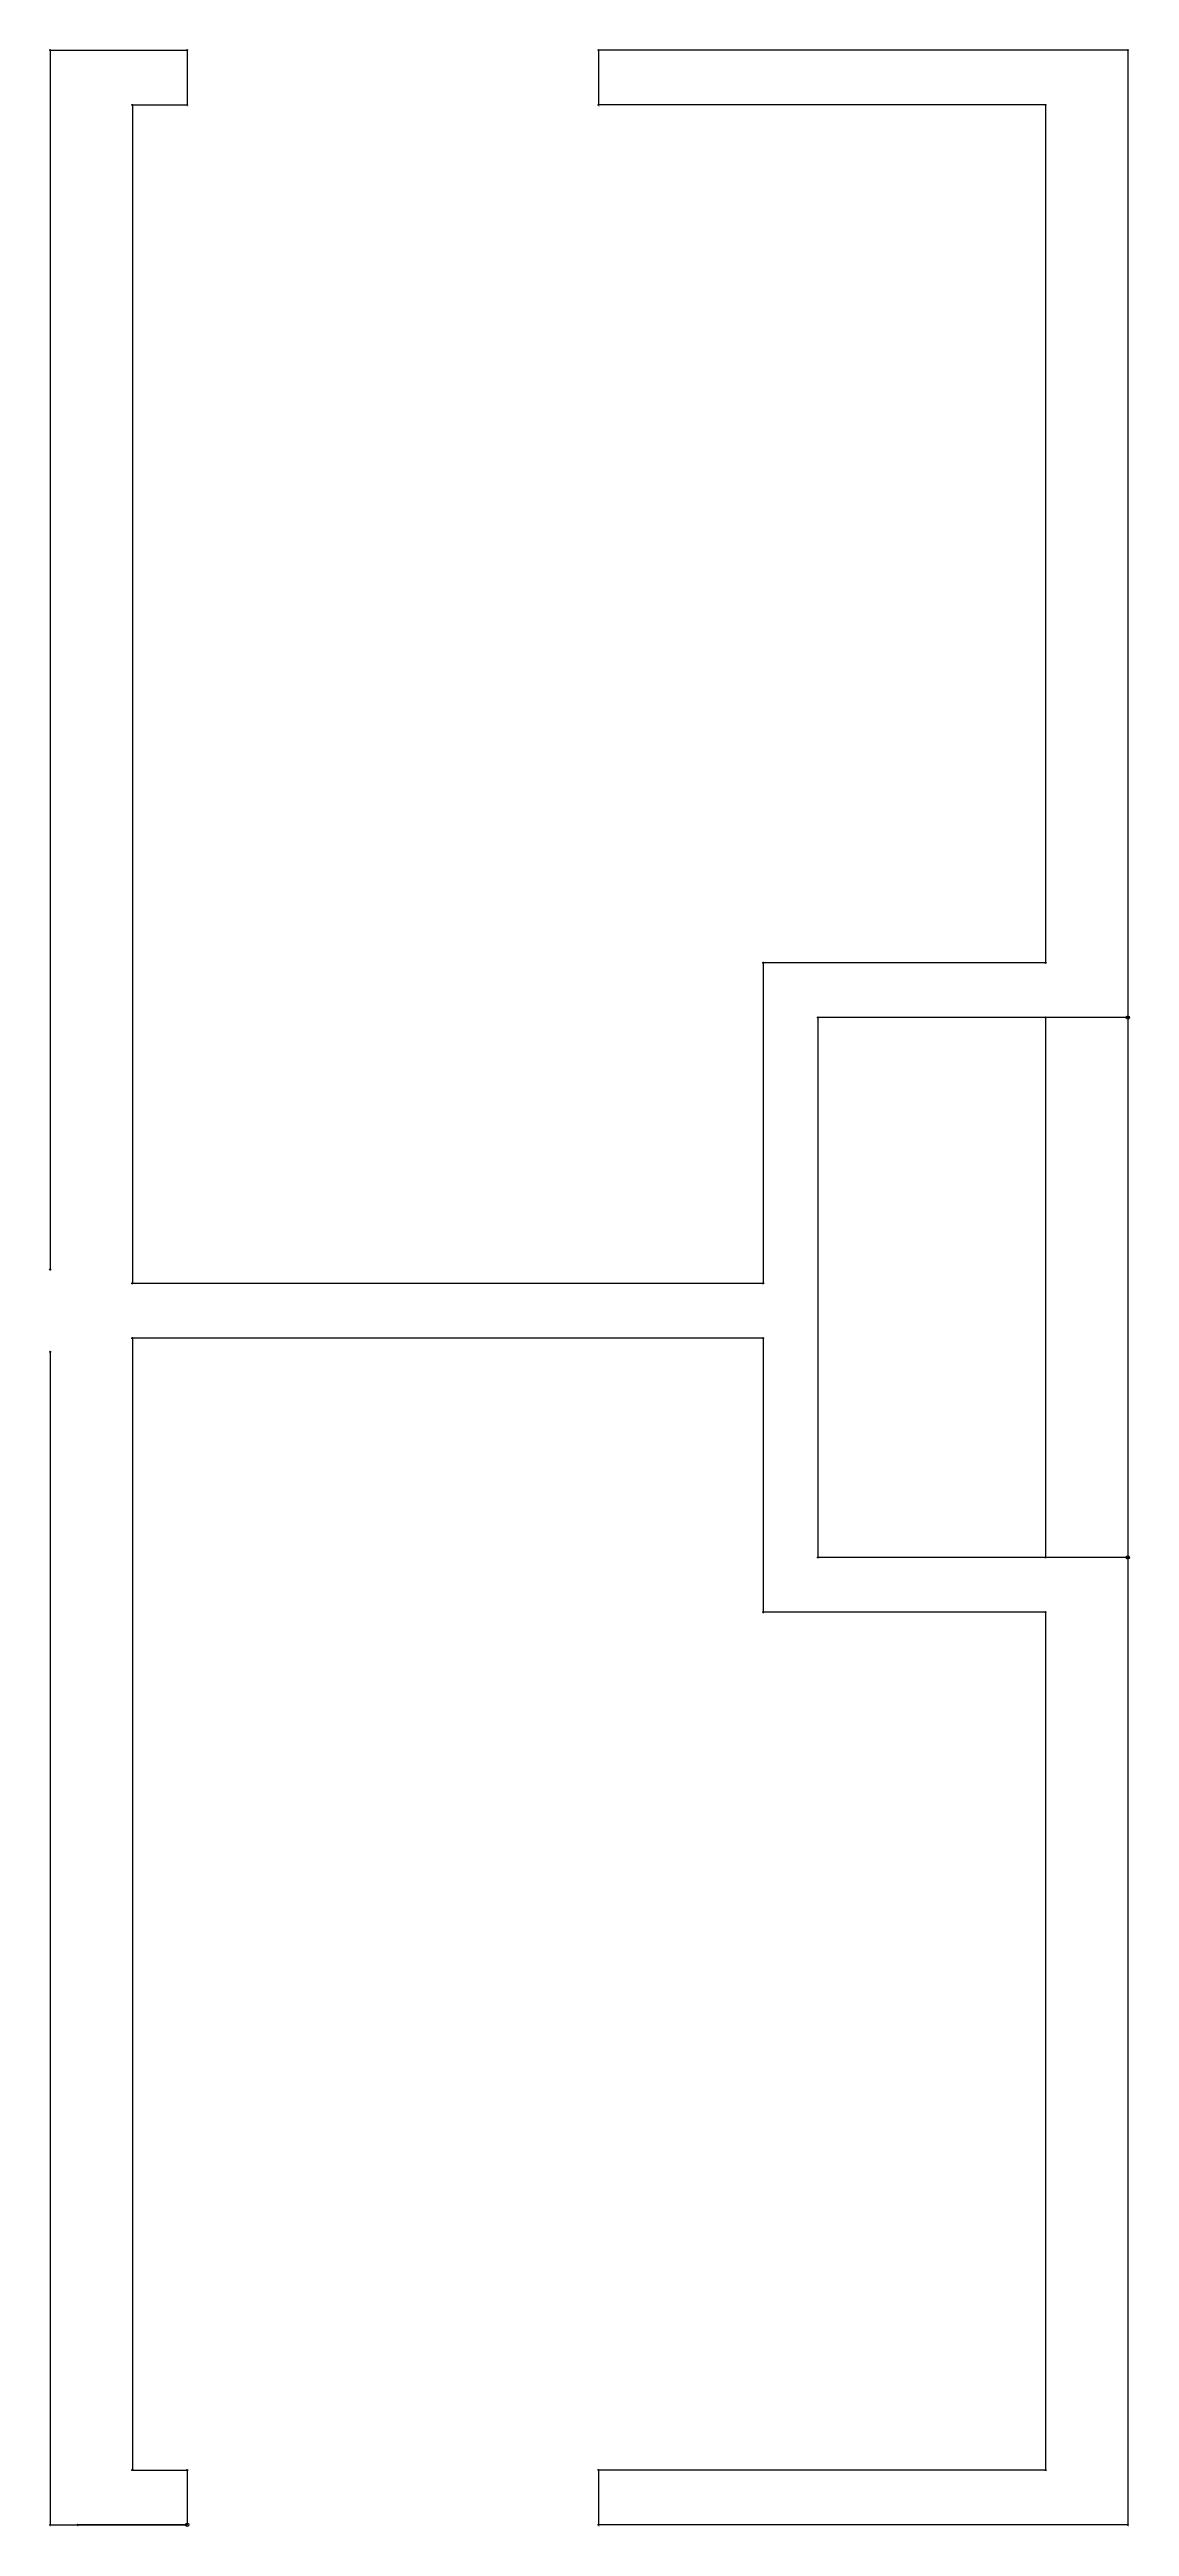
# Model space of a CAD drawing. Header units: metres. Extents: x 7976 to 27142, y 8158 to 45278.
# Drawn here: x 13244 to 15213, y 11507 to 16026 of the extents above; entities that cross this region are included whole.
import ezdxf

# ---------------------------------------------------------------- set-up
doc = ezdxf.new("R2010")
doc.units = ezdxf.units.M

msp = doc.modelspace()

# ---------------------------------------------------------------- linework, layer by layer
for p, q in [((13245, 16025), (13245, 13800)), ((13245, 16025), (13495, 16025)), ((13495, 16025), (13495, 15925)), ((15210, 16025), (14245, 16025)), ((14245, 16025), (14245, 15925)), ((15210, 16025), (15210, 14260)), ((13395, 15925), (13395, 13775)), ((13395, 15925), (13495, 15925)), ((15060, 15925), (14245, 15925)), ((15060, 15925), (15060, 14360)), ((15060, 14360), (14545, 14360)), ((14545, 14360), (14545, 13775)), ((15210, 14260), (14645, 14260)), ((14645, 14260), (14645, 13275)), ((15060, 14260), (15060, 13275)), ((15210, 14260), (15210, 13275)), ((14545, 13775), (13395, 13775)), ((13245, 13650), (13245, 11510)), ((14545, 13675), (13395, 13675)), ((13395, 13675), (13395, 11610)), ((14545, 13675), (14545, 13175)), ((15210, 13275), (14645, 13275)), ((15210, 13275), (15210, 11510)), ((15060, 13175), (14545, 13175)), ((15060, 13175), (15060, 11610)), ((13395, 11610), (13495, 11610)), ((13495, 11610), (13495, 11510)), ((15060, 11610), (14245, 11610)), ((14245, 11610), (14245, 11510)), ((13245, 11510), (13495, 11510)), ((13495, 11510), (13295, 11510)), ((15210, 11510), (14245, 11510))]:
    msp.add_line(p, q)
at = {"layer": 'debug', "color": 5}
for centre in [(13245, 16025), (13495, 16025), (14245, 16025), (15210, 16025), (13395, 15925), (13495, 15925), (14245, 15925), (15060, 15925), (14545, 14360), (15060, 14360), (14645, 14260), (13245, 13800), (13395, 13775), (14545, 13775), (13245, 13650), (13395, 13675), (14545, 13675), (14645, 13275), (14545, 13175), (15060, 13175), (13395, 11610), (13495, 11610), (14245, 11610), (15060, 11610), (13245, 11510), (14245, 11510), (15210, 11510)]:
    msp.add_circle(centre, 1, dxfattribs=at)
at = {"layer": 'debug', "color": 1}
for centre in [(15060, 14260), (15060, 13275), (13295, 11510)]:
    msp.add_circle(centre, 1, dxfattribs=at)
at = {"layer": 'debug', "color": 3}
for centre in [(15210, 14260), (15210, 13275), (13495, 11510)]:
    msp.add_circle(centre, 3, dxfattribs=at)

# ---------------------------------------------------------------- texts
at = {"layer": 'debug', "char_height": 2.5, "attachment_point": 1}
for s, insert in [('2', (13245, 16025)), ('2', (13495, 16025)), ('2', (14245, 16025)), ('2', (15210, 16025)), ('2', (13395, 15925)), ('2', (13495, 15925)), ('2', (14245, 15925)), ('2', (15060, 15925)), ('2', (14545, 14360)), ('2', (15060, 14360)), ('2', (14645, 14260)), ('1', (15060, 14260)), ('3', (15210, 14260)), ('2', (13245, 13800)), ('2', (13395, 13775)), ('2', (14545, 13775)), ('2', (13245, 13650)), ('2', (13395, 13675)), ('2', (14545, 13675)), ('2', (14645, 13275)), ('1', (15060, 13275)), ('3', (15210, 13275)), ('2', (14545, 13175)), ('2', (15060, 13175)), ('2', (13395, 11610)), ('2', (13495, 11610)), ('2', (14245, 11610)), ('2', (15060, 11610)), ('2', (13245, 11510)), ('1', (13295, 11510)), ('3', (13495, 11510)), ('2', (14245, 11510)), ('2', (15210, 11510))]:
    msp.add_mtext(s, dxfattribs=dict(at, insert=insert))

doc.saveas('drawing.dxf')
